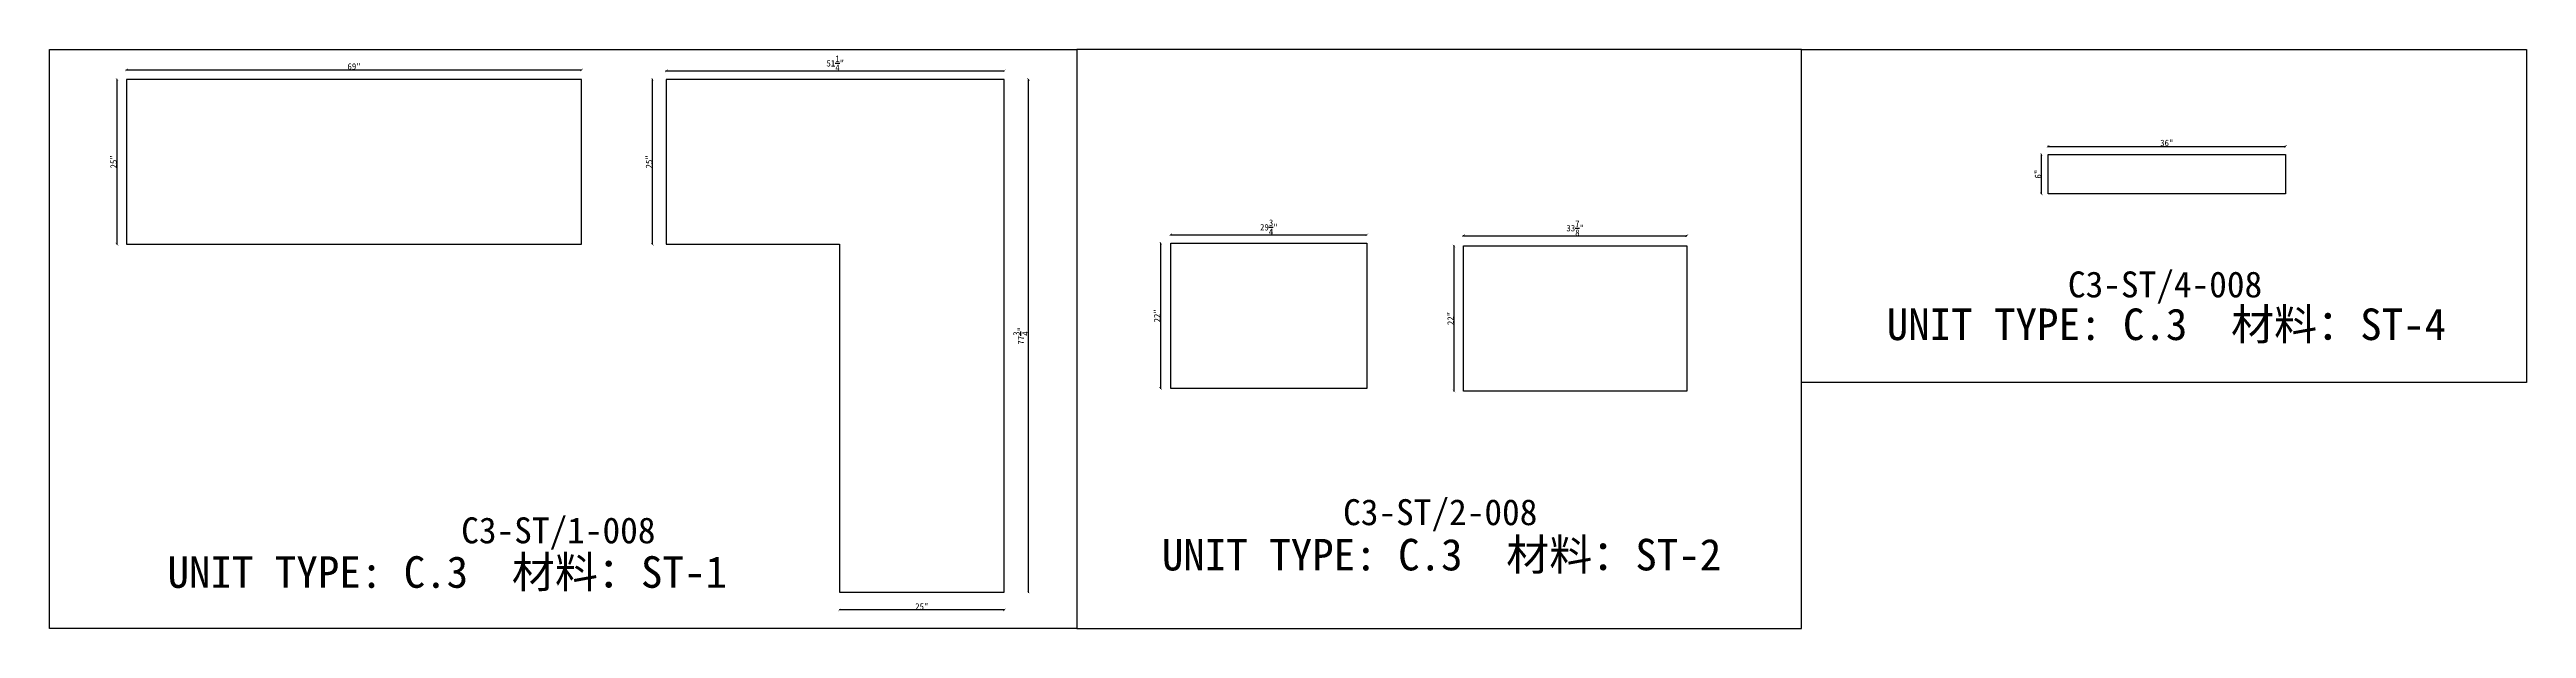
# Model space of a CAD drawing. Header units: millimetres. Extents: x -46966 to 138077, y -48408 to 2116.
# Drawn here: x 128537 to 138077, y -21988 to -19759 of the extents above; entities that cross this region are included whole.
import ezdxf
from ezdxf.enums import TextEntityAlignment as Align

# ---------------------------------------------------------------- set-up
doc = ezdxf.new("R2010")
doc.units = ezdxf.units.MM
doc.layers.add('PART_NUMBER', color=3, linetype='Continuous')
doc.styles.add('样式 1', font='')
doc.styles.get('样式 1').set_extended_font_data('NSimSun')
doc.dimstyles.new('副本 ISO-25', dxfattribs={"dimtxt": 25, "dimasz": 10, "dimexe": 1.5, "dimexo": 0.5, "dimtad": 1, "dimlfac": 0.03937, "dimlunit": 5, "dimtxsty": '样式 1', "dimblk": 'ARCHTICK', "dimcen": 2.5, "dimclrd": 256, "dimclrt": 1, "dimazin": 3, "dimtfac": 1, "dimtmove": 0, "dimatfit": 3, "dimfxlon": 1})

msp = doc.modelspace()

# ---------------------------------------------------------------- texts
at = {"style": '样式 1'}
for s, p in [('UNIT TYPE: C.3', (135612.932, -20877.593)), ('材料：ST-4', (136939.213, -20877.593)), ('UNIT TYPE: C.3', (132821.057, -21764.771)), ('材料：ST-2', (134147.338, -21764.771)), ('UNIT TYPE: C.3', (128990.971, -21831.725)), ('材料：ST-1', (130317.252, -21831.725))]:
    msp.add_text(s, height=121.5865, dxfattribs=at).set_placement(p)
at = {"layer": 'PART_NUMBER', "color": 3, "style": '样式 1'}
for s, p in [('C3-ST/4-008', (136685.168, -20663.266)), ('C3-ST/1-008', (130496.412, -21610.436)), ('C3-ST/2-008', (133893.293, -21540.436))]:
    msp.add_text(s, height=100, dxfattribs=at).set_placement(p, align=Align.MIDDLE_CENTER)

# ---------------------------------------------------------------- blocks, each defined once
blk = doc.blocks.new('_ArchTick')
at = {"color": 0, "linetype": 'ByBlock', "const_width": 0.15}
blk.add_lwpolyline([(-0.5, -0.5), (0.5, 0.5)], dxfattribs=at)
blk = doc.blocks.new('*D1949')
at = {"color": 0, "lineweight": -2, "transparency": 16777216}
for p, q in [((132855.3, -20473.1), (132855.3, -20470.6)), ((133610.9, -20473.1), (133610.9, -20470.6))]:
    blk.add_line(p, q, dxfattribs=at)
at = {"lineweight": -2, "transparency": 16777216}
blk.add_line((132855.3, -20472.1), (133610.9, -20472.1), dxfattribs=at)
at = {"layer": 'Defpoints', "color": 0, "transparency": 16777216}
for p in [(132855.3, -20504.8), (133610.9, -20472.1), (133610.9, -20504.8)]:
    blk.add_point(p, dxfattribs=at)
at = {"lineweight": -2, "transparency": 16777216, "xscale": 10, "yscale": 10, "zscale": 10, "rotation": 180}
blk.add_blockref('_ArchTick', (132855.3, -20472.1), dxfattribs=at)
at = {"lineweight": -2, "transparency": 16777216, "xscale": 10, "yscale": 10, "zscale": 10}
blk.add_blockref('_ArchTick', (133610.9, -20472.1), dxfattribs=at)
at = {"color": 1, "transparency": 16777216, "insert": (133233.1, -20443), "char_height": 25, "attachment_point": 5, "style": '样式 1'}
blk.add_mtext('\\A1;29{\\H1x;\\S3/4;}"', dxfattribs=at)
blk = doc.blocks.new('*D1950')
at = {"color": 0, "lineweight": -2, "transparency": 16777216}
for p, q in [((132817, -20504.8), (132814.5, -20504.8)), ((132817, -21063.6), (132814.5, -21063.6))]:
    blk.add_line(p, q, dxfattribs=at)
at = {"lineweight": -2, "transparency": 16777216}
blk.add_line((132816, -20504.8), (132816, -21063.6), dxfattribs=at)
at = {"layer": 'Defpoints', "color": 0, "transparency": 16777216}
for p in [(132855.3, -20504.8), (132816, -21063.6), (132855.3, -21063.6)]:
    blk.add_point(p, dxfattribs=at)
at = {"lineweight": -2, "transparency": 16777216, "xscale": 10, "yscale": 10, "zscale": 10}
for p, rotation in [((132816, -20504.8), 90), ((132816, -21063.6), 270)]:
    blk.add_blockref('_ArchTick', p, dxfattribs=dict(at, rotation=rotation))
at = {"color": 1, "transparency": 16777216, "insert": (132802.8, -20784.2), "char_height": 25, "attachment_point": 5, "rotation": 90, "style": '样式 1'}
blk.add_mtext('\\A1;22"', dxfattribs=at)
blk = doc.blocks.new('*D1951')
at = {"color": 0, "lineweight": -2, "transparency": 16777216}
for p, q in [((133982.9, -20476.6), (133982.9, -20474.1)), ((134843.3, -20476.6), (134843.3, -20474.1))]:
    blk.add_line(p, q, dxfattribs=at)
at = {"lineweight": -2, "transparency": 16777216}
blk.add_line((133982.9, -20475.6), (134843.3, -20475.6), dxfattribs=at)
at = {"layer": 'Defpoints', "color": 0, "transparency": 16777216}
for p in [(134843.3, -20475.6), (133982.9, -20515.1), (134843.3, -20515.1)]:
    blk.add_point(p, dxfattribs=at)
at = {"lineweight": -2, "transparency": 16777216, "xscale": 10, "yscale": 10, "zscale": 10, "rotation": 180}
blk.add_blockref('_ArchTick', (133982.9, -20475.6), dxfattribs=at)
at = {"lineweight": -2, "transparency": 16777216, "xscale": 10, "yscale": 10, "zscale": 10}
blk.add_blockref('_ArchTick', (134843.3, -20475.6), dxfattribs=at)
at = {"color": 1, "transparency": 16777216, "insert": (134413.1, -20446.5), "char_height": 25, "attachment_point": 5, "style": '样式 1'}
blk.add_mtext('\\A1;33{\\H1x;\\S7/8;}"', dxfattribs=at)
blk = doc.blocks.new('*D1952')
at = {"color": 0, "lineweight": -2, "transparency": 16777216}
for p, q in [((133947.2, -20515.1), (133944.7, -20515.1)), ((133947.2, -21073.9), (133944.7, -21073.9))]:
    blk.add_line(p, q, dxfattribs=at)
at = {"lineweight": -2, "transparency": 16777216}
blk.add_line((133946.2, -20515.1), (133946.2, -21073.9), dxfattribs=at)
at = {"layer": 'Defpoints', "color": 0, "transparency": 16777216}
for p in [(133982.9, -20515.1), (133946.2, -21073.9), (133982.9, -21073.9)]:
    blk.add_point(p, dxfattribs=at)
at = {"lineweight": -2, "transparency": 16777216, "xscale": 10, "yscale": 10, "zscale": 10}
for p, rotation in [((133946.2, -20515.1), 90), ((133946.2, -21073.9), 270)]:
    blk.add_blockref('_ArchTick', p, dxfattribs=dict(at, rotation=rotation))
at = {"color": 1, "transparency": 16777216, "insert": (133933.1, -20794.5), "char_height": 25, "attachment_point": 5, "rotation": 90, "style": '样式 1'}
blk.add_mtext('\\A1;22"', dxfattribs=at)
blk = doc.blocks.new('*D1953')
at = {"color": 0, "lineweight": -2, "transparency": 16777216}
for p, q in [((128797.4, -19873.6), (128794.9, -19873.6)), ((128797.4, -20508.6), (128794.9, -20508.6))]:
    blk.add_line(p, q, dxfattribs=at)
at = {"lineweight": -2, "transparency": 16777216}
blk.add_line((128796.4, -20508.6), (128796.4, -19873.6), dxfattribs=at)
at = {"layer": 'Defpoints', "color": 0, "transparency": 16777216}
for p in [(128796.4, -19873.6), (128833.3, -19873.6), (128833.3, -20508.6)]:
    blk.add_point(p, dxfattribs=at)
at = {"lineweight": -2, "transparency": 16777216, "xscale": 10, "yscale": 10, "zscale": 10}
for p, rotation in [((128796.4, -19873.6), 90), ((128796.4, -20508.6), 270)]:
    blk.add_blockref('_ArchTick', p, dxfattribs=dict(at, rotation=rotation))
at = {"color": 1, "transparency": 16777216, "insert": (128783.2, -20191.1), "char_height": 25, "attachment_point": 5, "rotation": 90, "style": '样式 1'}
blk.add_mtext('\\A1;25"', dxfattribs=at)
blk = doc.blocks.new('*D2138')
at = {"color": 0, "lineweight": -2, "transparency": 16777216}
for p, q in [((128833.3, -19838.3), (128833.3, -19835.8)), ((130585.9, -19838.3), (130585.9, -19835.8))]:
    blk.add_line(p, q, dxfattribs=at)
at = {"lineweight": -2, "transparency": 16777216}
blk.add_line((128833.3, -19837.3), (130585.9, -19837.3), dxfattribs=at)
at = {"layer": 'Defpoints', "color": 0, "transparency": 16777216}
for p in [(130585.9, -19837.3), (128833.3, -19873.6), (130585.9, -19873.6)]:
    blk.add_point(p, dxfattribs=at)
at = {"lineweight": -2, "transparency": 16777216, "xscale": 10, "yscale": 10, "zscale": 10, "rotation": 180}
blk.add_blockref('_ArchTick', (128833.3, -19837.3), dxfattribs=at)
at = {"lineweight": -2, "transparency": 16777216, "xscale": 10, "yscale": 10, "zscale": 10}
blk.add_blockref('_ArchTick', (130585.9, -19837.3), dxfattribs=at)
at = {"color": 1, "transparency": 16777216, "insert": (129709.6, -19824.2), "char_height": 25, "attachment_point": 5, "style": '样式 1'}
blk.add_mtext('\\A1;69"', dxfattribs=at)
blk = doc.blocks.new('*D2139')
at = {"color": 0, "lineweight": -2, "transparency": 16777216}
for p, q in [((130912.2, -19841.5), (130912.2, -19839)), ((132213.9, -19841.5), (132213.9, -19839))]:
    blk.add_line(p, q, dxfattribs=at)
at = {"lineweight": -2, "transparency": 16777216}
blk.add_line((130912.2, -19840.5), (132213.9, -19840.5), dxfattribs=at)
at = {"layer": 'Defpoints', "color": 0, "transparency": 16777216}
for p in [(132213.9, -19840.5), (130912.2, -19873.6), (132213.9, -19873.6)]:
    blk.add_point(p, dxfattribs=at)
at = {"lineweight": -2, "transparency": 16777216, "xscale": 10, "yscale": 10, "zscale": 10, "rotation": 180}
blk.add_blockref('_ArchTick', (130912.2, -19840.5), dxfattribs=at)
at = {"lineweight": -2, "transparency": 16777216, "xscale": 10, "yscale": 10, "zscale": 10}
blk.add_blockref('_ArchTick', (132213.9, -19840.5), dxfattribs=at)
at = {"color": 1, "transparency": 16777216, "insert": (131563.1, -19811.5), "char_height": 25, "attachment_point": 5, "style": '样式 1'}
blk.add_mtext('\\A1;51{\\H1x;\\S1/4;}"', dxfattribs=at)
blk = doc.blocks.new('*D2140')
at = {"color": 0, "lineweight": -2, "transparency": 16777216}
for p, q in [((130859.7, -19873.6), (130857.2, -19873.6)), ((130859.7, -20508.6), (130857.2, -20508.6))]:
    blk.add_line(p, q, dxfattribs=at)
at = {"lineweight": -2, "transparency": 16777216}
blk.add_line((130858.7, -20508.6), (130858.7, -19873.6), dxfattribs=at)
at = {"layer": 'Defpoints', "color": 0, "transparency": 16777216}
for p in [(130858.7, -19873.6), (130912.2, -19873.6), (130912.2, -20508.6)]:
    blk.add_point(p, dxfattribs=at)
at = {"lineweight": -2, "transparency": 16777216, "xscale": 10, "yscale": 10, "zscale": 10}
for p, rotation in [((130858.7, -19873.6), 90), ((130858.7, -20508.6), 270)]:
    blk.add_blockref('_ArchTick', p, dxfattribs=dict(at, rotation=rotation))
at = {"color": 1, "transparency": 16777216, "insert": (130845.6, -20191.1), "char_height": 25, "attachment_point": 5, "rotation": 90, "style": '样式 1'}
blk.add_mtext('\\A1;25"', dxfattribs=at)
blk = doc.blocks.new('*D2141')
at = {"color": 0, "lineweight": -2, "transparency": 16777216}
for p, q in [((131578.9, -21915.9), (131578.9, -21918.4)), ((132213.9, -21915.9), (132213.9, -21918.4))]:
    blk.add_line(p, q, dxfattribs=at)
at = {"lineweight": -2, "transparency": 16777216}
blk.add_line((132213.9, -21916.9), (131578.9, -21916.9), dxfattribs=at)
at = {"layer": 'Defpoints', "color": 0, "transparency": 16777216}
for p in [(131578.9, -21848.5), (131578.9, -21916.9), (132213.9, -21848.5)]:
    blk.add_point(p, dxfattribs=at)
at = {"lineweight": -2, "transparency": 16777216, "xscale": 10, "yscale": 10, "zscale": 10, "rotation": 180}
blk.add_blockref('_ArchTick', (131578.9, -21916.9), dxfattribs=at)
at = {"lineweight": -2, "transparency": 16777216, "xscale": 10, "yscale": 10, "zscale": 10}
blk.add_blockref('_ArchTick', (132213.9, -21916.9), dxfattribs=at)
at = {"color": 1, "transparency": 16777216, "insert": (131896.4, -21903.8), "char_height": 25, "attachment_point": 5, "style": '样式 1'}
blk.add_mtext('\\A1;25"', dxfattribs=at)
blk = doc.blocks.new('*D2142')
at = {"color": 0, "lineweight": -2, "transparency": 16777216}
for p, q in [((132306.2, -19873.6), (132308.7, -19873.6)), ((132306.2, -21848.5), (132308.7, -21848.5))]:
    blk.add_line(p, q, dxfattribs=at)
at = {"lineweight": -2, "transparency": 16777216}
blk.add_line((132307.2, -21848.5), (132307.2, -19873.6), dxfattribs=at)
at = {"layer": 'Defpoints', "color": 0, "transparency": 16777216}
for p in [(132213.9, -19873.6), (132307.2, -19873.6), (132213.9, -21848.5)]:
    blk.add_point(p, dxfattribs=at)
at = {"lineweight": -2, "transparency": 16777216, "xscale": 10, "yscale": 10, "zscale": 10}
for p, rotation in [((132307.2, -19873.6), 90), ((132307.2, -21848.5), 270)]:
    blk.add_blockref('_ArchTick', p, dxfattribs=dict(at, rotation=rotation))
at = {"color": 1, "transparency": 16777216, "insert": (132278.1, -20861.1), "char_height": 25, "attachment_point": 5, "rotation": 90, "style": '样式 1'}
blk.add_mtext('\\A1;77{\\H1x;\\S3/4;}"', dxfattribs=at)
blk = doc.blocks.new('*D2151')
at = {"color": 0, "lineweight": -2, "transparency": 16777216}
for p, q in [((136234.6, -20132.6), (136234.6, -20130.1)), ((137149, -20132.6), (137149, -20130.1))]:
    blk.add_line(p, q, dxfattribs=at)
at = {"lineweight": -2, "transparency": 16777216}
blk.add_line((136234.6, -20131.6), (137149, -20131.6), dxfattribs=at)
at = {"layer": 'Defpoints', "color": 0, "transparency": 16777216}
for p in [(136234.6, -20162.4), (137149, -20131.6), (137149, -20162.4)]:
    blk.add_point(p, dxfattribs=at)
at = {"lineweight": -2, "transparency": 16777216, "xscale": 10, "yscale": 10, "zscale": 10, "rotation": 180}
blk.add_blockref('_ArchTick', (136234.6, -20131.6), dxfattribs=at)
at = {"lineweight": -2, "transparency": 16777216, "xscale": 10, "yscale": 10, "zscale": 10}
blk.add_blockref('_ArchTick', (137149, -20131.6), dxfattribs=at)
at = {"color": 1, "transparency": 16777216, "insert": (136691.8, -20118.5), "char_height": 25, "attachment_point": 5, "style": '样式 1'}
blk.add_mtext('\\A1;36"', dxfattribs=at)
blk = doc.blocks.new('*D2152')
at = {"color": 0, "lineweight": -2, "transparency": 16777216}
for p, q in [((136209.8, -20162.4), (136207.3, -20162.4)), ((136209.8, -20314.8), (136207.3, -20314.8))]:
    blk.add_line(p, q, dxfattribs=at)
at = {"lineweight": -2, "transparency": 16777216}
blk.add_line((136208.8, -20314.8), (136208.8, -20162.4), dxfattribs=at)
at = {"layer": 'Defpoints', "color": 0, "transparency": 16777216}
for p in [(136208.8, -20162.4), (136234.6, -20162.4), (136234.6, -20314.8)]:
    blk.add_point(p, dxfattribs=at)
at = {"lineweight": -2, "transparency": 16777216, "xscale": 10, "yscale": 10, "zscale": 10}
for p, rotation in [((136208.8, -20162.4), 90), ((136208.8, -20314.8), 270)]:
    blk.add_blockref('_ArchTick', p, dxfattribs=dict(at, rotation=rotation))
at = {"color": 1, "transparency": 16777216, "insert": (136195.7, -20238.6), "char_height": 25, "attachment_point": 5, "rotation": 90, "style": '样式 1'}
blk.add_mtext('\\A1;6"', dxfattribs=at)

# ---------------------------------------------------------------- dimensions: what is measured, and where the dimension line sits
for base, p1, p2, picture, middle in [((130585.899, -19837.296), (128833.299, -19873.626), (130585.899, -19873.626), '*D2138', (129709.599, -19824.171)), ((132213.944, -19840.493), (130912.194, -19873.626), (132213.944, -19873.626), '*D2139', (131563.069, -19811.47)), ((137149.023, -20131.6), (136234.623, -20162.436), (137149.023, -20162.436), '*D2151', (136691.823, -20118.475)), ((133610.937, -20472.134), (132855.287, -20504.818), (133610.937, -20504.818), '*D1949', (133233.112, -20443.04)), ((134843.297, -20475.625), (133982.872, -20515.052), (134843.297, -20515.052), '*D1951', (134413.085, -20446.532)), ((131578.944, -21916.892), (132213.944, -21848.476), (131578.944, -21848.476), '*D2141', (131896.444, -21903.767))]:
    dim = msp.add_linear_dim(base=base, p1=p1, p2=p2, dimstyle='副本 ISO-25')
    dim.commit()
    dim.dimension.update_dxf_attribs({"geometry": picture, "text_midpoint": middle})
for base, p1, p2, picture, middle in [((128796.36, -19873.626), (128833.299, -20508.626), (128833.299, -19873.626), '*D1953', (128783.235, -20191.126)), ((130858.749, -19873.626), (130912.194, -20508.626), (130912.194, -19873.626), '*D2140', (130845.624, -20191.126)), ((132307.167, -19873.626), (132213.944, -21848.476), (132213.944, -19873.626), '*D2142', (132278.073, -20861.051)), ((136208.788, -20162.436), (136234.623, -20314.836), (136234.623, -20162.436), '*D2152', (136195.663, -20238.636)), ((132815.96, -21063.618), (132855.287, -20504.818), (132855.287, -21063.618), '*D1950', (132802.835, -20784.218)), ((133946.226, -21073.852), (133982.872, -20515.052), (133982.872, -21073.852), '*D1952', (133933.101, -20794.452))]:
    dim = msp.add_linear_dim(base=base, p1=p1, p2=p2, angle=90, dimstyle='副本 ISO-25')
    dim.commit()
    dim.dimension.update_dxf_attribs({"geometry": picture, "text_midpoint": middle})

# ---------------------------------------------------------------- linework, layer by layer
at = {"color": 1}
for points in [[(128536.548, -19758.7), (132493.43, -19758.7), (132493.43, -21988.267), (128536.548, -21988.267)], [(132493.43, -21988.267), (135285.304, -21988.267), (135285.304, -19758.7), (132493.43, -19758.7)], [(135285.304, -19758.7), (138077.178, -19758.7), (138077.178, -21041.097), (135285.304, -21041.097)]]:
    msp.add_lwpolyline(points, close=True, dxfattribs=at)
for points in [[(128833.299, -20508.626), (130585.899, -20508.626), (130585.899, -19873.626), (128833.299, -19873.626)], [(132213.944, -19873.626), (130912.194, -19873.626), (130912.194, -20508.626), (131578.944, -20508.626), (131578.944, -21848.476), (132213.944, -21848.476)], [(136234.623, -20162.436), (137149.023, -20162.436), (137149.023, -20314.836), (136234.623, -20314.836)], [(132855.287, -20504.818), (133610.937, -20504.818), (133610.937, -21063.618), (132855.287, -21063.618)], [(133982.872, -20515.052), (134843.297, -20515.052), (134843.297, -21073.852), (133982.872, -21073.852)]]:
    msp.add_lwpolyline(points, close=True)

msp.set_redraw_order([(e.dxf.handle, doc.entitydb.next_handle()) for e in msp.query("TEXT MTEXT ATTDEF DIMENSION ARC_DIMENSION")])  # texts and dimensions are drawn at this point

doc.saveas('drawing.dxf')
